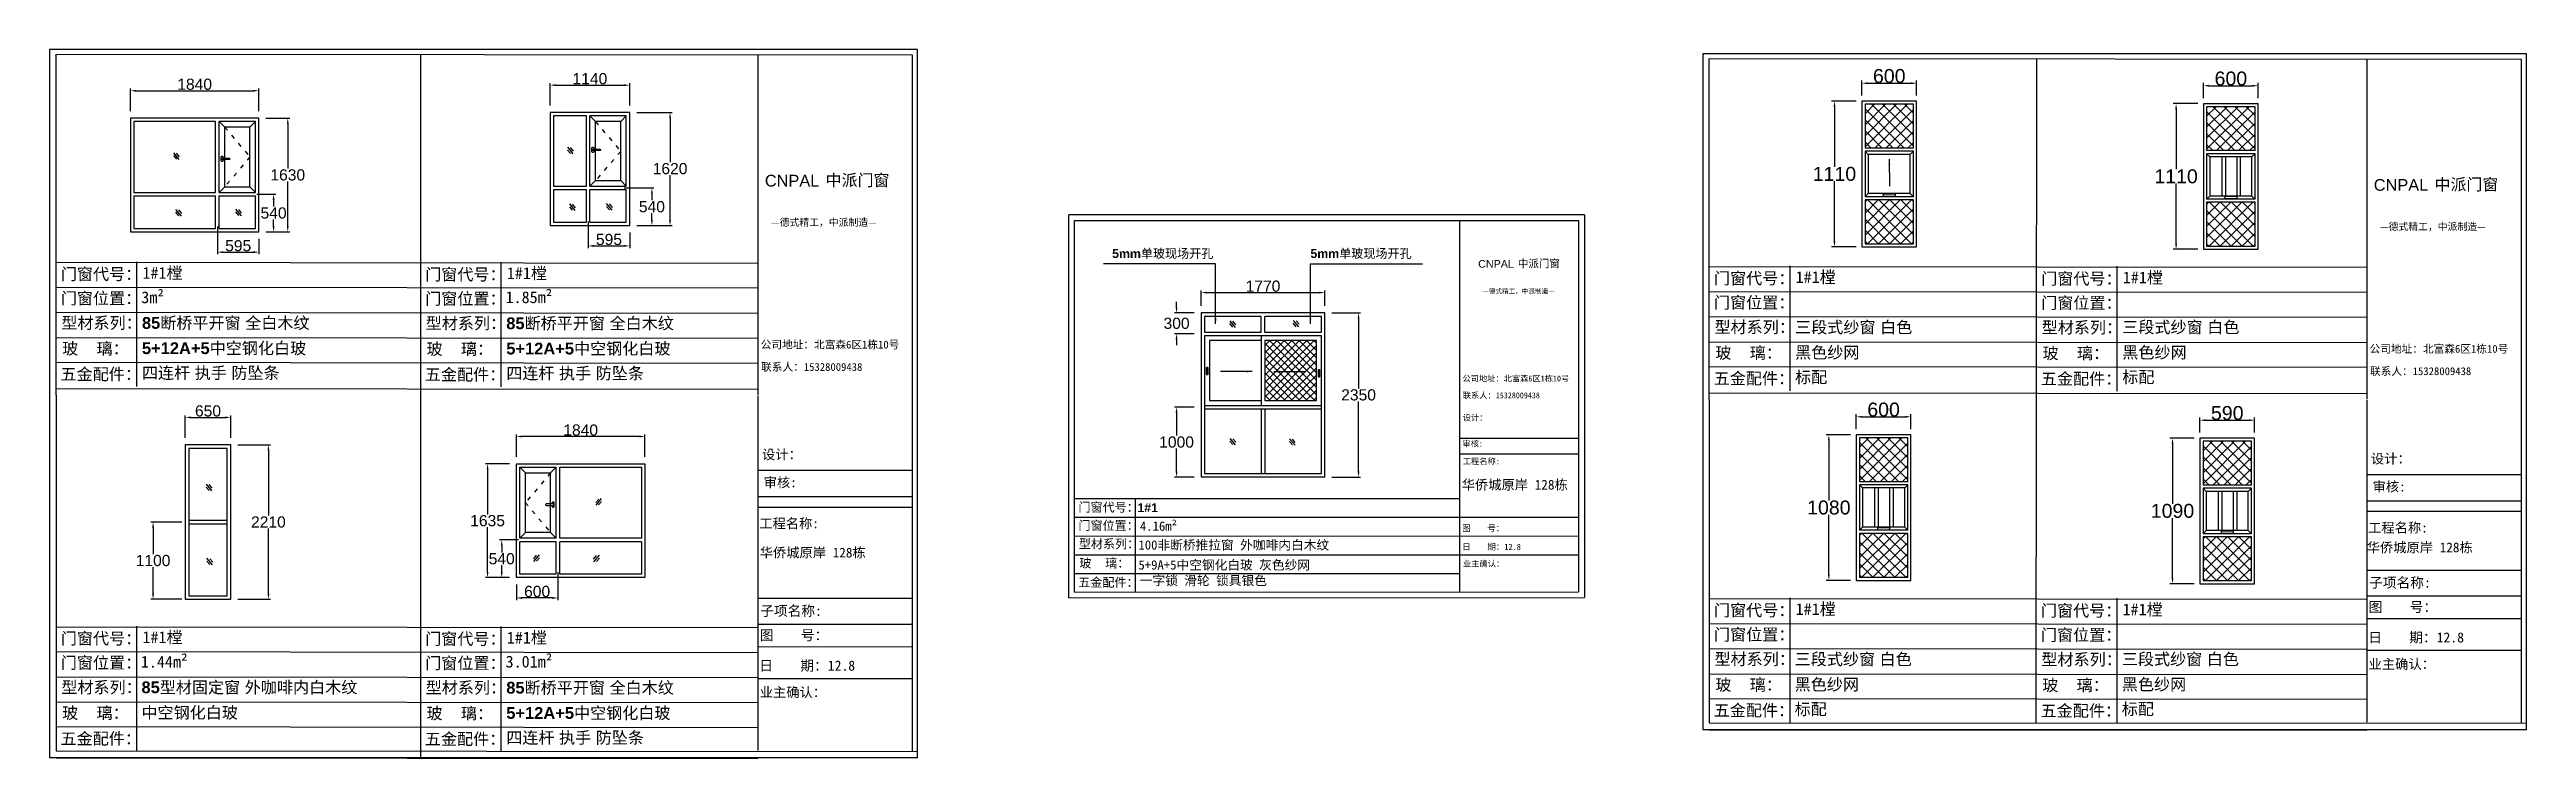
# Model space of a CAD drawing. Header units: inches. Extents: x -138455 to 599497, y -747149 to 13167.
# Drawn here: x 253917 to 289356, y -612254 to -602101 of the extents above; entities that cross this region are included whole.
import ezdxf

# ---------------------------------------------------------------- set-up
doc = ezdxf.new("R2010")
doc.units = ezdxf.units.IN
doc.header["$MEASUREMENT"] = 0
doc.header["$PDMODE"] = 35
doc.header["$PDSIZE"] = -3
doc.linetypes.add('ACAD_ISO03W100', pattern=[30, 12, -18])
doc.layers.add('0 @ 1', color=7, linetype='Continuous')
doc.styles.add('Annotative', font='arialbd.ttf')
doc.styles.add('MtXpl_', font='')
doc.styles.get("Standard").update_dxf_attribs({"font": 'arial.ttf'})
doc.styles.get('MtXpl_').set_extended_font_data('SimSun')
doc.dimstyles.get("Standard").update_dxf_attribs({"dimtxt": 80, "dimasz": 70, "dimexe": 40, "dimexo": 80, "dimgap": 0, "dimtad": 1, "dimtih": 1, "dimtoh": 1, "dimdec": 0, "dimzin": 0, "dimdsep": 46, "dimtxsty": 'Standard', "dimcen": 0.09, "dimadec": 0, "dimazin": 0, "dimtfac": 1, "dimtdec": 0, "dimtofl": 0, "dimtmove": 0, "dimatfit": 3, "dimfxl": 0, "dimtolj": 1, "dimtzin": 0, "dimarcsym": 0})

msp = doc.modelspace()

# ---------------------------------------------------------------- texts
for height, p in [(167.44, (264151.4, -604063.3)), (167.44, (287171.3, -604124.2)), (109.63, (274357.7, -605226))]:
    msp.add_text('CNPAL', height=height).set_placement(p)
at = {"style": 'MtXpl_'}
for s, height, p in [('中派门窗', 167.44, (265020.8, -604056.5)), ('中派门窗', 167.44, (288040.7, -604117.3)), ('—德式精工，中派制造—', 103.038, (264239, -604627.8)), ('—德式精工，中派制造—', 103.038, (287258.9, -604688.7)), ('中派门窗', 109.63, (274926.9, -605221.5)), ('—德式精工，中派制造—', 67.466, (274415, -605595.5)), ('公司地址：北富森6区1栋10号', 111.939, (264092, -606383)), ('公司地址：北富森6区1栋10号', 111.939, (287111.9, -606443.9)), ('联系人：15328009438', 111.939, (264098, -606703)), ('联系人：15328009438', 111.939, (287118, -606763.9)), ('公司地址：北富森6区1栋10号', 84.333, (274132.4, -606855)), ('联系人：15328009438', 84.333, (274136.9, -607096.1)), ('设计：', 84.33, (274137.1, -607416.2)), ('审核:', 84.33, (274131.7, -607787.3)), ('设计：', 139.11, (264110.8, -607969.3)), ('工程名称:', 84.33, (274136.7, -608040.6)), ('设计：', 139.11, (287130.7, -608030.2)), ('审核:', 139.11, (264134.8, -608368.9)), ('华侨城原岸 128栋', 139.11, (274122.5, -608402.9)), ('审核:', 139.11, (287154.7, -608429.8)), ('工程名称:', 139.11, (264071, -608956.8)), ('图    号：', 87.15, (274128.3, -608999.5)), ('日    期：12.8', 87.145, (274128.6, -609266.4)), ('华侨城原岸 128栋', 139.11, (287071.2, -609300.6)), ('工程名称:', 139.11, (287090.9, -609017.7)), ('华侨城原岸 128栋', 139.11, (264077.8, -609374.6)), ('业主确认：', 84.33, (274140.3, -609506.8)), ('子项名称:', 143.75, (287105.3, -609807.7)), ('子项名称:', 143.75, (264085.4, -610211)), ('图    号：', 143.75, (287098.4, -610156.2)), ('图    号：', 143.75, (264078.5, -610559.6)), ('日    期：12.8', 143.75, (287091.9, -610592)), ('日    期：12.8', 143.75, (264072, -610995.4)), ('业主确认：', 139.11, (287098, -610971)), ('业主确认：', 139.11, (264078.1, -611374.4))]:
    msp.add_text(s, height=height, dxfattribs=at).set_placement(p)
at = {"layer": '0 @ 1', "style": 'Annotative'}
for s, height, p in [('5mm单玻现场开孔', 126.5, (269119.7, -605086.6)), ('5mm单玻现场开孔', 126.5, (271957.1, -605086.6)), ('门窗代号：', 168.68, (254078.2, -605401.2)), ('门窗代号：', 168.68, (259291.1, -605406.7)), ('门窗代号：', 168.68, (277731.7, -605462.1)), ('门窗代号：', 168.68, (282413.2, -605467.2)), ('门窗位置：', 168.68, (254078.2, -605748.7)), ('门窗位置：', 168.68, (259291.1, -605754.1)), ('门窗位置：', 168.68, (277731.7, -605809.6)), ('门窗位置：', 168.68, (282413.2, -605814.7)), ('型材系列：', 168.68, (254085.3, -606099.8)), ('85断桥平开窗 全白木纹', 168.681, (255238.4, -606101.3)), ('型材系列：', 168.68, (259298.2, -606105.2)), ('85断桥平开窗 全白木纹', 168.681, (260451.3, -606106.7)), ('型材系列：', 168.68, (277738.8, -606160.6)), ('三段式纱窗 白色', 168.68, (278891.9, -606162.2)), ('型材系列：', 168.68, (282420.3, -606165.8)), ('三段式纱窗 白色', 168.68, (283573.4, -606161.1)), ('玻    璃：', 168.68, (254097.1, -606467.9)), ('5+12A+5中空钢化白玻', 168.681, (255238.5, -606463.1)), ('玻    璃：', 168.68, (259310, -606473.3)), ('5+12A+5中空钢化白玻', 168.681, (260451.4, -606468.5)), ('玻    璃：', 168.68, (277750.6, -606528.7)), ('黑色纱网', 168.68, (278892, -606523.9)), ('玻    璃：', 168.68, (282432.1, -606533.9)), ('黑色纱网', 168.68, (283573.5, -606522.9)), ('五金配件：', 168.68, (254074, -606834.6)), ('四连杆 执手 防坠条', 168.68, (255237.9, -606816.5)), ('五金配件：', 168.68, (259286.9, -606840)), ('四连杆 执手 防坠条', 168.68, (260450.8, -606821.9)), ('五金配件：', 168.68, (277727.5, -606895.5)), ('标配', 168.68, (278891.4, -606877.4)), ('五金配件：', 168.68, (282409, -606900.6)), ('标配', 168.68, (283572.9, -606876.3)), ('门窗代号：', 126.5, (268638.4, -608720.4)), ('门窗位置：', 126.5, (268638.4, -608981)), ('1#1', 126.5, (269481.4, -608726.4)), ('型材系列：', 126.5, (268643.7, -609244.3)), ('玻    璃：', 126.5, (268652.5, -609520.3)), ('五金配件：', 126.5, (268635.3, -609795.3)), ('门窗代号：', 168.68, (277731.7, -610215.9)), ('门窗代号：', 168.68, (282409.1, -610221)), ('门窗代号：', 168.68, (254078.1, -610619.3)), ('门窗代号：', 168.68, (259291.1, -610624.7)), ('门窗位置：', 168.68, (277731.7, -610563.4)), ('门窗位置：', 168.68, (282409.1, -610568.5)), ('门窗位置：', 168.68, (254078.1, -610966.8)), ('门窗位置：', 168.68, (259291.1, -610972.2)), ('型材系列：', 168.68, (277738.8, -610914.5)), ('三段式纱窗 白色', 168.68, (278885.5, -610916)), ('型材系列：', 168.68, (282416.2, -610919.6)), ('三段式纱窗 白色', 168.68, (283567, -610914.9)), ('型材系列：', 168.68, (254085.3, -611317.9)), ('85型材固定窗 外咖啡内白木纹', 168.681, (255232, -611319.4)), ('型材系列：', 168.68, (259298.2, -611323.3)), ('85断桥平开窗 全白木纹', 168.681, (260451.3, -611324.8)), ('玻    璃：', 168.68, (277750.6, -611282.6)), ('黑色纱网', 168.68, (278885.6, -611277.8)), ('玻    璃：', 168.68, (282428, -611287.7)), ('黑色纱网', 168.68, (283567.1, -611276.7)), ('玻    璃：', 168.68, (254097, -611685.9)), ('中空钢化白玻', 168.68, (255232.1, -611681.1)), ('玻    璃：', 168.68, (259310, -611691.4)), ('5+12A+5中空钢化白玻', 168.681, (260451.4, -611686.6)), ('五金配件：', 168.68, (277727.5, -611649.3)), ('标配', 168.68, (278885.1, -611631.2)), ('五金配件：', 168.68, (282404.9, -611654.4)), ('标配', 168.68, (283566.6, -611630.1)), ('五金配件：', 168.68, (254074, -612052.7)), ('五金配件：', 168.68, (259286.9, -612058.1)), ('四连杆 执手 防坠条', 168.68, (260450.8, -612040))]:
    msp.add_text(s, height=height, dxfattribs=at).set_placement(p)
at = {"layer": '0 @ 1', "attachment_point": 1, "style": 'Annotative'}
for s, insert, char_height in [('{\\fSimSun|b1|i0|c134|p2;1#1樘}', (255246.2, -605215.3), 168.681), ('{\\fSimSun|b1|i0|c134|p2;1#1樘}', (260459.1, -605220.8), 168.681), ('{\\fSimSun|b1|i0|c134|p2;1#1樘}', (278899.7, -605276.2), 168.681), ('{\\fSimSun|b1|i0|c134|p2;1#1樘}', (283581.2, -605281.3), 168.681), ('{\\fSimSun|b1|i0|c134|p2;3m²}', (255228.8, -605566.1), 168.681), ('{\\fSimSun|b1|i0|c134|p2;1.85m²}', (260441.7, -605564.6), 168.681), ('{\\fSimSun|b1|i0|c134|p2;4.16m²}', (269517.9, -608859.6), 133.432), ('{\\fSimSun|b1|i0|c134|p2;100非断桥推拉窗 外咖啡内白木纹}', (269496.4, -609129.2), 133.432), ('{\\fSimSun|b1|i0|c134|p2;5+9A+5中空钢化白玻 灰色纱网}', (269496.5, -609415.4), 133.432), ('{\\fSimSun|b1|i0|c134|p2;一字锁 滑轮 锁具银色}', (269515.3, -609638.5), 133.432), ('{\\fSimSun|b1|i0|c134|p2;1#1樘}', (278899.7, -610030), 168.681), ('{\\fSimSun|b1|i0|c134|p2;1#1樘}', (283577.1, -610035.1), 168.681), ('{\\fSimSun|b1|i0|c134|p2;1#1樘}', (255246.2, -610433.4), 168.681), ('{\\fSimSun|b1|i0|c134|p2;1#1樘}', (260459.1, -610438.8), 168.681), ('{\\fSimSun|b1|i0|c134|p2;1.44m²}', (255223.3, -610784.1), 168.681), ('{\\fSimSun|b1|i0|c134|p2;3.01m²}', (260441.7, -610782.7), 168.681)]:
    msp.add_mtext_dynamic_manual_height_columns(s, width=4396.385, gutter_width=903.5, heights=[0], dxfattribs=dict(at, insert=insert, char_height=char_height))

# ---------------------------------------------------------------- blocks, each defined once
blk = doc.blocks.new('*D2423')
at = {"color": 0, "lineweight": -2, "transparency": 16777216}
for p, q in [((256609, -607763), (257078, -607763)), ((257048, -607843), (257048, -608776)), ((257048, -609893), (257048, -608959)), ((256609, -609973), (257078, -609973))]:
    blk.add_line(p, q, dxfattribs=at)
at = {"color": 0, "transparency": 16777216}
for points in [[(257035, -607843), (257062, -607843), (257048, -607763)], [(257035, -609893), (257062, -609893), (257048, -609973)]]:
    blk.add_solid(points, dxfattribs=at)
at = {"layer": 'Defpoints', "color": 0, "transparency": 16777216}
for p in [(256509, -607763), (256509, -609973), (257048, -609973)]:
    blk.add_point(p, dxfattribs=at)
at = {"color": 0, "transparency": 16777216, "insert": (257048, -608868), "char_height": 160, "attachment_point": 5}
blk.add_mtext('\\A1;2210', dxfattribs=at)
blk = doc.blocks.new('*D2424')
at = {"color": 0, "lineweight": -2, "transparency": 16777216}
for p, q in [((255859, -607663), (255859, -607340)), ((255939, -607370), (256429, -607370)), ((256509, -607663), (256509, -607340))]:
    blk.add_line(p, q, dxfattribs=at)
at = {"color": 0, "transparency": 16777216}
for points in [[(255939, -607356), (255939, -607383), (255859, -607370)], [(256429, -607356), (256429, -607383), (256509, -607370)]]:
    blk.add_solid(points, dxfattribs=at)
at = {"layer": 'Defpoints', "color": 0, "transparency": 16777216}
for p in [(256509, -607370), (255859, -607763), (256509, -607763)]:
    blk.add_point(p, dxfattribs=at)
at = {"color": 0, "transparency": 16777216, "insert": (256184, -607278), "char_height": 160, "attachment_point": 5}
blk.add_mtext('\\A1;650', dxfattribs=at)
blk = doc.blocks.new('123as')
at = {"color": 0}
for p, q in [((90189, 51387), (90252, 51462)), ((90194, 51330), (90312, 51470)), ((90251, 51335), (90314, 51410))]:
    blk.add_line(p, q, dxfattribs=at)
blk = doc.blocks.new('*D2425')
at = {"color": 0, "lineweight": -2, "transparency": 16777216}
for p, q in [((279768, -602842), (279415, -602842)), ((279455, -602922), (279455, -603782)), ((279455, -604846), (279455, -603986)), ((279768, -604926), (279415, -604926))]:
    blk.add_line(p, q, dxfattribs=at)
at = {"color": 0, "transparency": 16777216}
for points in [[(279442, -602922), (279469, -602922), (279455, -602842)], [(279442, -604846), (279469, -604846), (279455, -604926)]]:
    blk.add_solid(points, dxfattribs=at)
at = {"layer": 'Defpoints', "color": 0, "transparency": 16777216}
for p in [(279848, -602842), (279455, -604926), (279848, -604926)]:
    blk.add_point(p, dxfattribs=at)
at = {"color": 0, "transparency": 16777216, "insert": (279455, -603884), "char_height": 150, "attachment_point": 5}
blk.add_mtext('\\A1;{\\H1.33333x;1110}', dxfattribs=at)
blk = doc.blocks.new('*D2426')
at = {"color": 0, "lineweight": -2, "transparency": 16777216}
for p, q in [((279848, -602762), (279848, -602544)), ((279928, -602584), (280550, -602584)), ((280630, -602762), (280630, -602544))]:
    blk.add_line(p, q, dxfattribs=at)
at = {"color": 0, "transparency": 16777216}
for points in [[(279928, -602571), (279928, -602598), (279848, -602584)], [(280550, -602571), (280550, -602598), (280630, -602584)]]:
    blk.add_solid(points, dxfattribs=at)
at = {"layer": 'Defpoints', "color": 0, "transparency": 16777216}
for p in [(280630, -602584), (279848, -602842), (280630, -602842)]:
    blk.add_point(p, dxfattribs=at)
at = {"color": 0, "transparency": 16777216, "insert": (280239, -602482), "char_height": 150, "attachment_point": 5}
blk.add_mtext('\\A1;{\\H1.33333x;600}', dxfattribs=at)
blk = doc.blocks.new('*D2427')
at = {"color": 0, "lineweight": -2, "transparency": 16777216}
for p, q in [((284656, -602877), (284303, -602877)), ((284343, -602957), (284343, -603817)), ((284343, -604882), (284343, -604021)), ((284656, -604962), (284303, -604962))]:
    blk.add_line(p, q, dxfattribs=at)
at = {"color": 0, "transparency": 16777216}
for points in [[(284330, -602957), (284357, -602957), (284343, -602877)], [(284330, -604882), (284357, -604882), (284343, -604962)]]:
    blk.add_solid(points, dxfattribs=at)
at = {"layer": 'Defpoints', "color": 0, "transparency": 16777216}
for p in [(284736, -602877), (284343, -604962), (284736, -604962)]:
    blk.add_point(p, dxfattribs=at)
at = {"color": 0, "transparency": 16777216, "insert": (284343, -603919), "char_height": 150, "attachment_point": 5}
blk.add_mtext('\\A1;{\\H1.33333x;1110}', dxfattribs=at)
blk = doc.blocks.new('*D2428')
at = {"color": 0, "lineweight": -2, "transparency": 16777216}
for p, q in [((284736, -602797), (284736, -602580)), ((284816, -602620), (285437, -602620)), ((285517, -602797), (285517, -602580))]:
    blk.add_line(p, q, dxfattribs=at)
at = {"color": 0, "transparency": 16777216}
for points in [[(284816, -602606), (284816, -602633), (284736, -602620)], [(285437, -602606), (285437, -602633), (285517, -602620)]]:
    blk.add_solid(points, dxfattribs=at)
at = {"layer": 'Defpoints', "color": 0, "transparency": 16777216}
for p in [(285517, -602620), (284736, -602877), (285517, -602877)]:
    blk.add_point(p, dxfattribs=at)
at = {"color": 0, "transparency": 16777216, "insert": (285127, -602518), "char_height": 150, "attachment_point": 5}
blk.add_mtext('\\A1;{\\H1.33333x;600}', dxfattribs=at)
blk = doc.blocks.new('*D2429')
at = {"color": 0, "lineweight": -2, "transparency": 16777216}
for p, q in [((279687, -607618), (279335, -607618)), ((279375, -607698), (279375, -608559)), ((279375, -609623), (279375, -608763)), ((279687, -609703), (279335, -609703))]:
    blk.add_line(p, q, dxfattribs=at)
at = {"color": 0, "transparency": 16777216}
for points in [[(279362, -607698), (279388, -607698), (279375, -607618)], [(279362, -609623), (279388, -609623), (279375, -609703)]]:
    blk.add_solid(points, dxfattribs=at)
at = {"layer": 'Defpoints', "color": 0, "transparency": 16777216}
for p in [(279767, -607618), (279375, -609703), (279767, -609703)]:
    blk.add_point(p, dxfattribs=at)
at = {"color": 0, "transparency": 16777216, "insert": (279375, -608661), "char_height": 150, "attachment_point": 5}
blk.add_mtext('\\A1;{\\H1.33333x;1080}', dxfattribs=at)
blk = doc.blocks.new('*D2430')
at = {"color": 0, "lineweight": -2, "transparency": 16777216}
for p, q in [((279767, -607538), (279767, -607321)), ((279847, -607361), (280469, -607361)), ((280549, -607538), (280549, -607321))]:
    blk.add_line(p, q, dxfattribs=at)
at = {"color": 0, "transparency": 16777216}
for points in [[(279847, -607348), (279847, -607374), (279767, -607361)], [(280469, -607348), (280469, -607374), (280549, -607361)]]:
    blk.add_solid(points, dxfattribs=at)
at = {"layer": 'Defpoints', "color": 0, "transparency": 16777216}
for p in [(280549, -607361), (279767, -607618), (280549, -607618)]:
    blk.add_point(p, dxfattribs=at)
at = {"color": 0, "transparency": 16777216, "insert": (280158, -607259), "char_height": 150, "attachment_point": 5}
blk.add_mtext('\\A1;{\\H1.33333x;600}', dxfattribs=at)
blk = doc.blocks.new('*D2431')
at = {"color": 0, "lineweight": -2, "transparency": 16777216}
for p, q in [((255073, -602983), (255073, -602662)), ((255153, -602692), (256833, -602692)), ((256913, -602983), (256913, -602662))]:
    blk.add_line(p, q, dxfattribs=at)
at = {"color": 0, "transparency": 16777216}
for points in [[(255153, -602679), (255153, -602705), (255073, -602692)], [(256833, -602679), (256833, -602705), (256913, -602692)]]:
    blk.add_solid(points, dxfattribs=at)
at = {"layer": 'Defpoints', "color": 0, "transparency": 16777216}
for p in [(256913, -602692), (255073, -603083), (256913, -603083)]:
    blk.add_point(p, dxfattribs=at)
at = {"color": 0, "transparency": 16777216, "insert": (255993, -602600), "char_height": 160, "attachment_point": 5}
blk.add_mtext('\\A1;1840', dxfattribs=at)
blk = doc.blocks.new('*D2432')
at = {"color": 0, "lineweight": -2, "transparency": 16777216}
for p, q in [((257013, -603083), (257355, -603083)), ((257325, -603163), (257325, -603806)), ((257325, -604633), (257325, -603990)), ((257013, -604713), (257355, -604713))]:
    blk.add_line(p, q, dxfattribs=at)
at = {"color": 0, "transparency": 16777216}
for points in [[(257312, -603163), (257338, -603163), (257325, -603083)], [(257312, -604633), (257338, -604633), (257325, -604713)]]:
    blk.add_solid(points, dxfattribs=at)
at = {"layer": 'Defpoints', "color": 0, "transparency": 16777216}
for p in [(256913, -603083), (256913, -604713), (257325, -604713)]:
    blk.add_point(p, dxfattribs=at)
at = {"color": 0, "transparency": 16777216, "insert": (257325, -603898), "char_height": 160, "attachment_point": 5}
blk.add_mtext('\\A1;1630', dxfattribs=at)
blk = doc.blocks.new('*D2433')
at = {"color": 0, "lineweight": -2, "transparency": 16777216}
for p, q in [((256318, -604636), (256318, -605034)), ((256913, -604813), (256913, -605034)), ((256398, -605004), (256833, -605004))]:
    blk.add_line(p, q, dxfattribs=at)
at = {"color": 0, "transparency": 16777216}
for points in [[(256398, -604990), (256398, -605017), (256318, -605004)], [(256833, -604990), (256833, -605017), (256913, -605004)]]:
    blk.add_solid(points, dxfattribs=at)
at = {"layer": 'Defpoints', "color": 0, "transparency": 16777216}
for p in [(256318, -604536), (256913, -604713), (256913, -605004)]:
    blk.add_point(p, dxfattribs=at)
at = {"color": 0, "transparency": 16777216, "insert": (256616, -604912), "char_height": 160, "attachment_point": 5}
blk.add_mtext('\\A1;595', dxfattribs=at)
blk = doc.blocks.new('*D2435')
at = {"color": 0, "lineweight": -2, "transparency": 16777216}
for p, q in [((261078, -602903), (261078, -602582)), ((261158, -602612), (262138, -602612)), ((262218, -602903), (262218, -602582))]:
    blk.add_line(p, q, dxfattribs=at)
at = {"color": 0, "transparency": 16777216}
for points in [[(261158, -602599), (261158, -602625), (261078, -602612)], [(262138, -602599), (262138, -602625), (262218, -602612)]]:
    blk.add_solid(points, dxfattribs=at)
at = {"layer": 'Defpoints', "color": 0, "transparency": 16777216}
for p in [(262218, -602612), (261078, -603003), (262218, -603003)]:
    blk.add_point(p, dxfattribs=at)
at = {"color": 0, "transparency": 16777216, "insert": (261648, -602520), "char_height": 160, "attachment_point": 5}
blk.add_mtext('\\A1;1140', dxfattribs=at)
blk = doc.blocks.new('*D2436')
at = {"color": 0, "lineweight": -2, "transparency": 16777216}
for p, q in [((262318, -603003), (262825, -603003)), ((262795, -603083), (262795, -603716)), ((262795, -604543), (262795, -603900)), ((262318, -604623), (262825, -604623))]:
    blk.add_line(p, q, dxfattribs=at)
at = {"color": 0, "transparency": 16777216}
for points in [[(262781, -603083), (262808, -603083), (262795, -603003)], [(262781, -604543), (262808, -604543), (262795, -604623)]]:
    blk.add_solid(points, dxfattribs=at)
at = {"layer": 'Defpoints', "color": 0, "transparency": 16777216}
for p in [(262218, -603003), (262218, -604623), (262795, -604623)]:
    blk.add_point(p, dxfattribs=at)
at = {"color": 0, "transparency": 16777216, "insert": (262795, -603808), "char_height": 160, "attachment_point": 5}
blk.add_mtext('\\A1;1620', dxfattribs=at)
blk = doc.blocks.new('*D2437')
at = {"color": 0, "lineweight": -2, "transparency": 16777216}
for p, q in [((262138, -604083), (262565, -604083)), ((262535, -604163), (262535, -604261)), ((262535, -604543), (262535, -604445)), ((262318, -604623), (262565, -604623))]:
    blk.add_line(p, q, dxfattribs=at)
at = {"color": 0, "transparency": 16777216}
for points in [[(262522, -604163), (262549, -604163), (262535, -604083)], [(262522, -604543), (262549, -604543), (262535, -604623)]]:
    blk.add_solid(points, dxfattribs=at)
at = {"layer": 'Defpoints', "color": 0, "transparency": 16777216}
for p in [(262038, -604083), (262218, -604623), (262535, -604623)]:
    blk.add_point(p, dxfattribs=at)
at = {"color": 0, "transparency": 16777216, "insert": (262535, -604353), "char_height": 160, "attachment_point": 5}
blk.add_mtext('\\A1;540', dxfattribs=at)
blk = doc.blocks.new('*D2434')
at = {"color": 0, "lineweight": -2, "transparency": 16777216}
for p, q in [((261623, -604566), (261623, -604944)), ((261703, -604914), (262138, -604914)), ((262218, -604723), (262218, -604944))]:
    blk.add_line(p, q, dxfattribs=at)
at = {"color": 0, "transparency": 16777216}
for points in [[(261703, -604900), (261703, -604927), (261623, -604914)], [(262138, -604900), (262138, -604927), (262218, -604914)]]:
    blk.add_solid(points, dxfattribs=at)
at = {"layer": 'Defpoints', "color": 0, "transparency": 16777216}
for p in [(261623, -604466), (262218, -604623), (262218, -604914)]:
    blk.add_point(p, dxfattribs=at)
at = {"color": 0, "transparency": 16777216, "insert": (261921, -604822), "char_height": 160, "attachment_point": 5}
blk.add_mtext('\\A1;595', dxfattribs=at)
blk = doc.blocks.new('*D2438')
at = {"color": 0, "lineweight": -2, "transparency": 16777216}
for p, q in [((256884, -604173), (257152, -604173)), ((257122, -604253), (257122, -604351)), ((257122, -604633), (257122, -604535)), ((257013, -604713), (257152, -604713))]:
    blk.add_line(p, q, dxfattribs=at)
at = {"color": 0, "transparency": 16777216}
for points in [[(257109, -604253), (257136, -604253), (257122, -604173)], [(257109, -604633), (257136, -604633), (257122, -604713)]]:
    blk.add_solid(points, dxfattribs=at)
at = {"layer": 'Defpoints', "color": 0, "transparency": 16777216}
for p in [(256784, -604173), (256913, -604713), (257122, -604713)]:
    blk.add_point(p, dxfattribs=at)
at = {"color": 0, "transparency": 16777216, "insert": (257122, -604443), "char_height": 160, "attachment_point": 5}
blk.add_mtext('\\A1;540', dxfattribs=at)
blk = doc.blocks.new('dzcs')
blk.add_lwpolyline([(142096, -3328), (142196, -3328, 0.414214), (142206, -3318), (142206, -3318, 0.414214), (142196, -3308), (142096, -3308, 0.414214), (142086, -3318), (142086, -3318, 0.414214)], format="xyb", close=True)
blk.add_lwpolyline([(142182, -3328), (142182, -3342, 0.414214), (142196, -3355), (142196, -3355, 0.414214), (142209, -3342), (142209, -3294, 0.414214), (142196, -3280), (142196, -3280, 0.414214), (142182, -3294), (142182, -3308)], format="xyb")
blk = doc.blocks.new('*D2439')
at = {"color": 0, "lineweight": -2, "transparency": 16777216}
for p, q in [((272264, -605873), (272676, -605873)), ((272646, -605953), (272646, -606956)), ((272646, -608143), (272646, -607140)), ((272264, -608223), (272676, -608223))]:
    blk.add_line(p, q, dxfattribs=at)
at = {"color": 0, "transparency": 16777216}
for points in [[(272632, -605953), (272659, -605953), (272646, -605873)], [(272632, -608143), (272659, -608143), (272646, -608223)]]:
    blk.add_solid(points, dxfattribs=at)
at = {"layer": 'Defpoints', "color": 0, "transparency": 16777216}
for p in [(272164, -605873), (272164, -608223), (272646, -608223)]:
    blk.add_point(p, dxfattribs=at)
at = {"color": 0, "transparency": 16777216, "insert": (272646, -607048), "char_height": 160, "attachment_point": 5}
blk.add_mtext('\\A1;2350', dxfattribs=at)
blk = doc.blocks.new('*D2440')
at = {"color": 0, "lineweight": -2, "transparency": 16777216}
for p, q in [((270294, -605873), (270012, -605873)), ((270042, -605793), (270042, -605713)), ((270294, -606173), (270012, -606173)), ((270042, -606253), (270042, -606333))]:
    blk.add_line(p, q, dxfattribs=at)
at = {"color": 0, "transparency": 16777216}
for points in [[(270028, -605793), (270055, -605793), (270042, -605873)], [(270028, -606253), (270055, -606253), (270042, -606173)]]:
    blk.add_solid(points, dxfattribs=at)
at = {"layer": 'Defpoints', "color": 0, "transparency": 16777216}
for p in [(270042, -605873), (270394, -605873), (270394, -606173)]:
    blk.add_point(p, dxfattribs=at)
at = {"color": 0, "transparency": 16777216, "insert": (270042, -606023), "char_height": 160, "attachment_point": 5}
blk.add_mtext('\\A1;300', dxfattribs=at)
blk = doc.blocks.new('*D2441')
at = {"color": 0, "lineweight": -2, "transparency": 16777216}
for p, q in [((270294, -607223), (270012, -607223)), ((270042, -607303), (270042, -607631)), ((270042, -608143), (270042, -607815)), ((270294, -608223), (270012, -608223))]:
    blk.add_line(p, q, dxfattribs=at)
at = {"color": 0, "transparency": 16777216}
for points in [[(270028, -607303), (270055, -607303), (270042, -607223)], [(270028, -608143), (270055, -608143), (270042, -608223)]]:
    blk.add_solid(points, dxfattribs=at)
at = {"layer": 'Defpoints', "color": 0, "transparency": 16777216}
for p in [(270394, -607223), (270042, -608223), (270394, -608223)]:
    blk.add_point(p, dxfattribs=at)
at = {"color": 0, "transparency": 16777216, "insert": (270042, -607723), "char_height": 160, "attachment_point": 5}
blk.add_mtext('\\A1;1000', dxfattribs=at)
blk = doc.blocks.new('*D2442')
at = {"color": 0, "lineweight": -2, "transparency": 16777216}
for p, q in [((270394, -605773), (270394, -605552)), ((270474, -605582), (272084, -605582)), ((272164, -605773), (272164, -605552))]:
    blk.add_line(p, q, dxfattribs=at)
at = {"color": 0, "transparency": 16777216}
for points in [[(270474, -605569), (270474, -605596), (270394, -605582)], [(272084, -605569), (272084, -605596), (272164, -605582)]]:
    blk.add_solid(points, dxfattribs=at)
at = {"layer": 'Defpoints', "color": 0, "transparency": 16777216}
for p in [(272164, -605582), (270394, -605873), (272164, -605873)]:
    blk.add_point(p, dxfattribs=at)
at = {"color": 0, "transparency": 16777216, "insert": (271279, -605491), "char_height": 160, "attachment_point": 5}
blk.add_mtext('\\A1;1770', dxfattribs=at)
blk = doc.blocks.new('*D2443')
at = {"color": 0, "lineweight": -2, "transparency": 16777216}
for p, q in [((284604, -607667), (284252, -607667)), ((284292, -607747), (284292, -608607)), ((284292, -609672), (284292, -608811)), ((284604, -609752), (284252, -609752))]:
    blk.add_line(p, q, dxfattribs=at)
at = {"color": 0, "transparency": 16777216}
for points in [[(284279, -607747), (284305, -607747), (284292, -607667)], [(284279, -609672), (284305, -609672), (284292, -609752)]]:
    blk.add_solid(points, dxfattribs=at)
at = {"layer": 'Defpoints', "color": 0, "transparency": 16777216}
for p in [(284684, -607667), (284292, -609752), (284684, -609752)]:
    blk.add_point(p, dxfattribs=at)
at = {"color": 0, "transparency": 16777216, "insert": (284292, -608709), "char_height": 150, "width": 312.25, "attachment_point": 5}
blk.add_mtext('\\A1;{\\H1.33333x;1090}', dxfattribs=at)
blk = doc.blocks.new('*D2444')
at = {"color": 0, "lineweight": -2, "transparency": 16777216}
for p, q in [((284684, -607587), (284684, -607370)), ((284764, -607410), (285386, -607410)), ((285466, -607587), (285466, -607370))]:
    blk.add_line(p, q, dxfattribs=at)
at = {"color": 0, "transparency": 16777216}
for points in [[(284764, -607396), (284764, -607423), (284684, -607410)], [(285386, -607396), (285386, -607423), (285466, -607410)]]:
    blk.add_solid(points, dxfattribs=at)
at = {"layer": 'Defpoints', "color": 0, "transparency": 16777216}
for p in [(285466, -607410), (284684, -607667), (285466, -607667)]:
    blk.add_point(p, dxfattribs=at)
at = {"color": 0, "transparency": 16777216, "insert": (285075, -607308), "char_height": 150, "attachment_point": 5}
blk.add_mtext('\\A1;{\\H1.33333x;590}', dxfattribs=at)
blk = doc.blocks.new('*D2446')
at = {"color": 0, "lineweight": -2, "transparency": 16777216}
for p, q in [((260596, -607934), (260596, -607613)), ((262356, -607643), (260676, -607643)), ((262436, -607934), (262436, -607613))]:
    blk.add_line(p, q, dxfattribs=at)
at = {"color": 0, "transparency": 16777216}
for points in [[(260676, -607630), (260676, -607657), (260596, -607643)], [(262356, -607630), (262356, -607657), (262436, -607643)]]:
    blk.add_solid(points, dxfattribs=at)
at = {"layer": 'Defpoints', "color": 0, "transparency": 16777216}
for p in [(260596, -607643), (260596, -608034), (262436, -608034)]:
    blk.add_point(p, dxfattribs=at)
at = {"color": 0, "transparency": 16777216, "insert": (261516, -607552), "char_height": 160, "attachment_point": 5}
blk.add_mtext('\\A1;1840', dxfattribs=at)
blk = doc.blocks.new('*D2447')
at = {"color": 0, "lineweight": -2, "transparency": 16777216}
for p, q in [((260496, -608034), (260154, -608034)), ((260184, -608114), (260184, -608758)), ((260184, -609584), (260184, -608941)), ((260496, -609664), (260154, -609664))]:
    blk.add_line(p, q, dxfattribs=at)
at = {"color": 0, "transparency": 16777216}
for points in [[(260171, -608114), (260197, -608114), (260184, -608034)], [(260171, -609584), (260197, -609584), (260184, -609664)]]:
    blk.add_solid(points, dxfattribs=at)
at = {"layer": 'Defpoints', "color": 0, "transparency": 16777216}
for p in [(260596, -608034), (260184, -609664), (260596, -609664)]:
    blk.add_point(p, dxfattribs=at)
at = {"color": 0, "transparency": 16777216, "insert": (260184, -608849), "char_height": 160, "width": 462.21, "attachment_point": 5}
blk.add_mtext('\\A1;1635', dxfattribs=at)
blk = doc.blocks.new('*D2445')
at = {"color": 0, "lineweight": -2, "transparency": 16777216}
for p, q in [((260596, -609764), (260596, -609985)), ((261191, -609587), (261191, -609985)), ((261111, -609955), (260676, -609955))]:
    blk.add_line(p, q, dxfattribs=at)
at = {"color": 0, "transparency": 16777216}
for points in [[(260676, -609942), (260676, -609969), (260596, -609955)], [(261111, -609942), (261111, -609969), (261191, -609955)]]:
    blk.add_solid(points, dxfattribs=at)
at = {"layer": 'Defpoints', "color": 0, "transparency": 16777216}
for p in [(261191, -609487), (260596, -609664), (260596, -609955)]:
    blk.add_point(p, dxfattribs=at)
at = {"color": 0, "transparency": 16777216, "insert": (260893, -609863), "char_height": 160, "attachment_point": 5}
blk.add_mtext('\\A1;600', dxfattribs=at)
blk = doc.blocks.new('*D2448')
at = {"color": 0, "lineweight": -2, "transparency": 16777216}
for p, q in [((260625, -609124), (260356, -609124)), ((260386, -609204), (260386, -609303)), ((260386, -609584), (260386, -609486)), ((260496, -609664), (260356, -609664))]:
    blk.add_line(p, q, dxfattribs=at)
at = {"color": 0, "transparency": 16777216}
for points in [[(260373, -609204), (260400, -609204), (260386, -609124)], [(260373, -609584), (260400, -609584), (260386, -609664)]]:
    blk.add_solid(points, dxfattribs=at)
at = {"layer": 'Defpoints', "color": 0, "transparency": 16777216}
for p in [(260725, -609124), (260386, -609664), (260596, -609664)]:
    blk.add_point(p, dxfattribs=at)
at = {"color": 0, "transparency": 16777216, "insert": (260386, -609394), "char_height": 160, "attachment_point": 5}
blk.add_mtext('\\A1;540', dxfattribs=at)
blk = doc.blocks.new('*D2528')
at = {"color": 0, "lineweight": -2, "transparency": 16777216}
for p, q in [((255809, -608868), (255368, -608868)), ((255398, -608948), (255398, -609328)), ((255398, -609893), (255398, -609512)), ((255809, -609973), (255368, -609973))]:
    blk.add_line(p, q, dxfattribs=at)
at = {"color": 0, "transparency": 16777216}
for points in [[(255384, -608948), (255411, -608948), (255398, -608868)], [(255384, -609893), (255411, -609893), (255398, -609973)]]:
    blk.add_solid(points, dxfattribs=at)
at = {"layer": 'Defpoints', "color": 0, "transparency": 16777216}
for p in [(255909, -608868), (255398, -609973), (255909, -609973)]:
    blk.add_point(p, dxfattribs=at)
at = {"color": 0, "transparency": 16777216, "insert": (255398, -609420), "char_height": 160, "attachment_point": 5}
blk.add_mtext('\\A1;1100', dxfattribs=at)

# ---------------------------------------------------------------- dimensions: what is measured, and where the dimension line sits
for base, p1, p2, picture, middle in [((262218.5, -602612.1), (261078.5, -603003.1), (262218.5, -603003.1), '*D2435', (261648.5, -602520.4)), ((256913.4, -602691.9), (255073.4, -603082.9), (256913.4, -603082.9), '*D2431', (255993.4, -602600.2)), ((256913.4, -605003.6), (256318.4, -604535.9), (256913.4, -604712.9), '*D2433', (256615.9, -604911.9)), ((262218.5, -604913.8), (261623.5, -604465.6), (262218.5, -604623.1), '*D2434', (261921, -604822.1)), ((272164, -605582.3), (270394, -605872.9), (272164, -605872.9), '*D2442', (271279, -605490.6)), ((256508.5, -607369.7), (255858.5, -607762.6), (256508.5, -607762.6), '*D2424', (256183.5, -607278))]:
    dim = msp.add_linear_dim(base=base, p1=p1, p2=p2, dimstyle='Standard', override={"dimtxt": 160, "dimasz": 80, "dimexe": 30, "dimexo": 100, "dimgap": 10, "dimfxl": 100})
    dim.commit()
    dim.dimension.update_dxf_attribs({"geometry": picture, "text_midpoint": middle})
for base, p1, p2, text, picture, middle in [((280629.6, -602584.4), (279847.8, -602841.8), (280629.6, -602841.8), '{\\H1.33333x;600}', '*D2426', (280238.7, -602482.3)), ((285517.4, -602619.7), (284735.7, -602877.1), (285517.4, -602877.1), '{\\H1.33333x;600}', '*D2428', (285126.5, -602517.6)), ((280549.2, -607361), (279767.4, -607618.4), (280549.2, -607618.4), '{\\H1.33333x;600}', '*D2430', (280158.3, -607258.9)), ((285466.2, -607409.7), (284684.4, -607667), (285466.2, -607667), '{\\H1.33333x;590}', '*D2444', (285075.3, -607307.5))]:
    dim = msp.add_linear_dim(base=base, p1=p1, p2=p2, text=text, dimstyle='Standard', override={"dimtxt": 150, "dimasz": 80})
    dim.commit()
    dim.dimension.update_dxf_attribs({"geometry": picture, "text_midpoint": middle})
for base, p1, p2, angle, picture, middle in [((257324.9, -604712.9), (256913.4, -603082.9), (256913.4, -604712.9), 90, '*D2432', (257324.9, -603897.9)), ((257122.4, -604712.9), (256783.6, -604172.9), (256913.4, -604712.9), 90, '*D2438', (257122.4, -604442.9)), ((262535.3, -604623.1), (262037.5, -604083.1), (262218.5, -604623.1), 90, '*D2437', (262535.3, -604353.1)), ((270041.5, -605872.9), (270394, -606172.9), (270394, -605872.9), 90, '*D2440', (270041.5, -606022.9)), ((272645.8, -608222.9), (272164, -605872.9), (272164, -608222.9), 90, '*D2439', (272645.8, -607047.9)), ((270041.5, -608222.9), (270394, -607222.9), (270394, -608222.9), 90, '*D2441', (270041.5, -607722.9)), ((257048.3, -609972.6), (256508.5, -607762.6), (256508.5, -609972.6), 90, '*D2423', (257048.3, -608867.6)), ((260595.5, -607643.4), (262435.5, -608034.4), (260595.5, -608034.4), 180, '*D2446', (261515.5, -607551.7)), ((260386.5, -609664.4), (260725.3, -609124.4), (260595.5, -609664.4), 90, '*D2448', (260386.5, -609394.4))]:
    dim = msp.add_linear_dim(base=base, p1=p1, p2=p2, angle=angle, dimstyle='Standard', override={"dimtxt": 160, "dimasz": 80, "dimexe": 30, "dimexo": 100, "dimgap": 10, "dimfxl": 100})
    dim.commit()
    dim.dimension.update_dxf_attribs({"geometry": picture, "text_midpoint": middle})
dim = msp.add_linear_dim(base=(262794.7, -604623.1), p1=(262218.5, -603003.1), p2=(262218.5, -604623.1), angle=90, dimstyle='Standard', override={"dimtxt": 160, "dimasz": 80, "dimexe": 30, "dimexo": 100, "dimgap": 10, "dimfxl": 100})
dim.commit()
dim.dimension.update_dxf_attribs({"geometry": '*D2436', "text_midpoint": (262794.7, -603808.1), "dimtype": 160})
for base, p1, p2, angle, text, override, picture, middle in [((279455.5, -604926.4), (279847.8, -602841.8), (279847.8, -604926.4), 90, '{\\H1.33333x;1110}', {"dimtxt": 150, "dimasz": 80}, '*D2425', (279455.5, -603884.1)), ((284343.3, -604961.7), (284735.7, -602877.1), (284735.7, -604961.7), 90, '{\\H1.33333x;1110}', {"dimtxt": 150, "dimasz": 80}, '*D2427', (284343.3, -603919.4)), ((279375.1, -609703), (279767.4, -607618.4), (279767.4, -609703), 90, '{\\H1.33333x;1080}', {"dimtxt": 150, "dimasz": 80}, '*D2429', (279375.1, -608660.7)), ((284292.1, -609751.7), (284684.4, -607667), (284684.4, -609751.7), 90, '{\\H1.33333x;1090}', {"dimtxt": 150, "dimasz": 80}, '*D2443', (284292.1, -608709.4)), ((260184, -609664.4), (260595.5, -608034.4), (260595.5, -609664.4), 90, '1635', {"dimtxt": 160, "dimasz": 80, "dimexe": 30, "dimexo": 100, "dimgap": 10, "dimfxl": 100}, '*D2447', (260184, -608849.4)), ((255397.5, -609972.6), (255908.5, -608867.6), (255908.5, -609972.6), 90, '1100', {"dimtxt": 160, "dimasz": 80, "dimexe": 30, "dimexo": 100, "dimgap": 10, "dimfxl": 100}, '*D2528', (255397.5, -609420.1)), ((260595.5, -609955.2), (261190.5, -609487.5), (260595.5, -609664.4), 180, '600', {"dimtxt": 160, "dimasz": 80, "dimexe": 30, "dimexo": 100, "dimgap": 10, "dimfxl": 100}, '*D2445', (260893, -609863.5))]:
    dim = msp.add_linear_dim(base=base, p1=p1, p2=p2, angle=angle, text=text, dimstyle='Standard', override=override)
    dim.commit()
    dim.dimension.update_dxf_attribs({"geometry": picture, "text_midpoint": middle})

# ---------------------------------------------------------------- hatches: boundary and pattern name
h = msp.add_hatch()
h.set_pattern_fill('ANSI37', color=256, scale=893.420347)
h.set_pattern_definition([(45, (78164.01, -409120.33), (-78.96795, 78.96795), []), (135, (78164.01, -409120.33), (-78.96795, -78.96795), [])])
h.paths.add_polyline_path([(280584.9, -602886.5), (279892.5, -602886.5), (279892.5, -603514.3), (280584.9, -603514.3)])
h.paths.add_polyline_path([(280584.9, -604881.8), (280584.9, -604253.9), (279892.5, -604253.9), (279892.5, -604881.8)])
h = msp.add_hatch()
h.set_pattern_fill('ANSI37', color=256, scale=893.420347)
h.set_pattern_definition([(45, (83051.85, -409155.61), (-78.96795, 78.96795), []), (135, (83051.85, -409155.61), (-78.96795, -78.96795), [])])
h.paths.add_polyline_path([(285472.7, -602921.7), (284780.3, -602921.7), (284780.3, -603549.6), (285472.7, -603549.6)])
h.paths.add_polyline_path([(285472.7, -604917), (285472.7, -604289.2), (284780.3, -604289.2), (284780.3, -604917)])
h = msp.add_hatch()
h.set_pattern_fill('ANSI37', color=256, scale=600)
h.set_pattern_definition([(45, (6896.79, -13202.11), (-53.033009, 53.033009), []), (135, (6896.79, -13202.11), (-53.033009, -53.033009), [])])
h.paths.add_polyline_path([(271304, -606267.9), (271304, -607127.9), (272044, -607127.9), (272044, -606267.9)])
h = msp.add_hatch()
h.set_pattern_fill('ANSI37', color=256, scale=893.420347)
h.set_pattern_definition([(45, (78083.62, -413896.91), (-78.96795, 78.96795), []), (135, (78083.62, -413896.91), (-78.96795, -78.96795), [])])
h.paths.add_polyline_path([(280504.5, -607663), (279812.1, -607663), (279812.1, -608290.9), (280504.5, -608290.9)])
h.paths.add_polyline_path([(280504.5, -609658.3), (280504.5, -609030.5), (279812.1, -609030.5), (279812.1, -609658.3)])
h = msp.add_hatch()
h.set_pattern_fill('ANSI37', color=256, scale=893.420347)
h.set_pattern_definition([(45, (83000.62, -413945.59), (-78.96795, 78.96795), []), (135, (83000.62, -413945.59), (-78.96795, -78.96795), [])])
h.paths.add_polyline_path([(285421.5, -607711.7), (284729.1, -607711.7), (284729.1, -608339.6), (285421.5, -608339.6)])
h.paths.add_polyline_path([(285421.5, -609707), (285421.5, -609079.1), (284729.1, -609079.1), (284729.1, -609707)])

# ---------------------------------------------------------------- linework, layer by layer
for p, q in [((253916.5, -602101.4), (253916.5, -607145.4)), ((266336.4, -602101.4), (253916.5, -602101.4)), ((266336.4, -607154.2), (266336.4, -602101.4)), ((254009.3, -607052.7), (254009.4, -602167.2)), ((254009.4, -602167.2), (266258.5, -602179.4)), ((259224.3, -602172.4), (259224.3, -612246.6)), ((264051.3, -602179.4), (264051.3, -607045.7)), ((266258.5, -602179.4), (266260.3, -607061.3)), ((277570, -602162.2), (277570, -607206.3)), ((289356.3, -602162.2), (277570, -602162.2)), ((277662.8, -607113.5), (277662.9, -602228.1)), ((277662.9, -602228.1), (289278.4, -602240.3)), ((282346.9, -602232.7), (282338.7, -611744.9)), ((287071.2, -602240.3), (287071.2, -607106.5)), ((289278.4, -602240.3), (289280.2, -607122.1)), ((289356.3, -607215.1), (289356.3, -602162.2)), ((256913.4, -603082.9), (255073.4, -603082.9)), ((255073.4, -603082.9), (255073.4, -604712.9)), ((255123.4, -603132.9), (255123.4, -604147.9)), ((256293.4, -603132.9), (255123.4, -603132.9)), ((256293.4, -604147.9), (256293.4, -603132.9)), ((256343.4, -604147.9), (256343.4, -603132.9)), ((256863.4, -603132.9), (256343.4, -603132.9)), ((256423.4, -603212.9), (256343.4, -603132.9)), ((256783.4, -603212.9), (256863.4, -603132.9)), ((256863.4, -604147.9), (256863.4, -603132.9)), ((256913.4, -604712.9), (256913.4, -603082.9)), ((262218.5, -603003.1), (261078.5, -603003.1)), ((261078.5, -603003.1), (261078.5, -604623.1)), ((261598.5, -603053.1), (261128.5, -603053.1)), ((261128.5, -603053.1), (261128.5, -604058.1)), ((261598.5, -604058.1), (261598.5, -603053.1)), ((262168.5, -603053.1), (261648.5, -603053.1)), ((261648.5, -604058.1), (261648.5, -603053.1)), ((261728.5, -603133.1), (261648.5, -603053.1)), ((262088.5, -603133.1), (261728.5, -603133.1)), ((261728.5, -603978.1), (261728.5, -603133.1)), ((262088.5, -603133.1), (262168.5, -603053.1)), ((262088.5, -603978.1), (262088.5, -603133.1)), ((262168.5, -604058.1), (262168.5, -603053.1)), ((262218.5, -604623.1), (262218.5, -603003.1)), ((279847.8, -602841.8), (279847.8, -604926.4)), ((280629.6, -602841.8), (279847.8, -602841.8)), ((279892.5, -602886.5), (279892.5, -603514.3)), ((280584.9, -602886.5), (279892.5, -602886.5)), ((280584.9, -603514.3), (280584.9, -602886.5)), ((280629.6, -604926.4), (280629.6, -602841.8)), ((284735.7, -602877.1), (284735.7, -604961.7)), ((285517.4, -602877.1), (284735.7, -602877.1)), ((284780.3, -602921.7), (284780.3, -603549.6)), ((285472.7, -602921.7), (284780.3, -602921.7)), ((285472.7, -603549.6), (285472.7, -602921.7)), ((285517.4, -604961.7), (285517.4, -602877.1)), ((256783.4, -603212.9), (256423.4, -603212.9)), ((256423.4, -604067.9), (256423.4, -603212.9)), ((256783.4, -604067.9), (256783.4, -603212.9)), ((280584.9, -603514.3), (279892.5, -603514.3)), ((279892.5, -603559), (279892.5, -604209.2)), ((280584.9, -603559), (279892.5, -603559)), ((279937.2, -603603.7), (279892.5, -603559)), ((279937.2, -603603.7), (279937.2, -604164.5)), ((280540.2, -603603.7), (279937.2, -603603.7)), ((280540.2, -603603.7), (280584.9, -603559)), ((280540.2, -604164.5), (280540.2, -603603.7)), ((280584.9, -604209.2), (280584.9, -603559)), ((285472.7, -603549.6), (284780.3, -603549.6)), ((284780.3, -603594.3), (284780.3, -604244.5)), ((285472.7, -603594.3), (284780.3, -603594.3)), ((284825, -603639), (284780.3, -603594.3)), ((284825, -603639), (284825, -604199.8)), ((285428.1, -603639), (284825, -603639)), ((284998.6, -603639), (284998.6, -604199.8)), ((285048.6, -603639), (285048.6, -604199.8)), ((285216.3, -604199.8), (285216.3, -603639)), ((285266.3, -604199.8), (285266.3, -603639)), ((285428.1, -603639), (285472.7, -603594.3)), ((285428.1, -604199.8), (285428.1, -603639)), ((285472.7, -604244.5), (285472.7, -603594.3)), ((255123.4, -604147.9), (256293.4, -604147.9)), ((255123.4, -604197.9), (256293.4, -604197.9)), ((255123.4, -604197.9), (255123.4, -604662.9)), ((256293.4, -604662.9), (256293.4, -604197.9)), ((256423.4, -604067.9), (256343.4, -604147.9)), ((256343.4, -604147.9), (256863.4, -604147.9)), ((256343.4, -604662.9), (256343.4, -604197.9)), ((256343.4, -604197.9), (256863.4, -604197.9)), ((256423.4, -604067.9), (256783.4, -604067.9)), ((256783.4, -604067.9), (256863.4, -604147.9)), ((256863.4, -604662.9), (256863.4, -604197.9)), ((261128.5, -604058.1), (261598.5, -604058.1)), ((261128.5, -604108.1), (261128.5, -604573.1)), ((261128.5, -604108.1), (261598.5, -604108.1)), ((261598.5, -604573.1), (261598.5, -604108.1)), ((261728.5, -603978.1), (261648.5, -604058.1)), ((261648.5, -604058.1), (262168.5, -604058.1)), ((261648.5, -604108.1), (262168.5, -604108.1)), ((261648.5, -604573.1), (261648.5, -604108.1)), ((261728.5, -603978.1), (262088.5, -603978.1)), ((262088.5, -603978.1), (262168.5, -604058.1)), ((262168.5, -604573.1), (262168.5, -604108.1)), ((279937.2, -604164.5), (279892.5, -604209.2)), ((280584.9, -604209.2), (279892.5, -604209.2)), ((280540.2, -604164.5), (279937.2, -604164.5)), ((280540.2, -604164.5), (280584.9, -604209.2)), ((284825, -604199.8), (284780.3, -604244.5)), ((285472.7, -604244.5), (284780.3, -604244.5)), ((285428.1, -604199.8), (284825, -604199.8)), ((285428.1, -604199.8), (285472.7, -604244.5)), ((261128.5, -604573.1), (261598.5, -604573.1)), ((261648.5, -604573.1), (262168.5, -604573.1)), ((275878.6, -604468.1), (268498.7, -604468.1)), ((268498.7, -609955.6), (268498.7, -604468.1)), ((268583.1, -604552.2), (275794.6, -604552.2)), ((268583.1, -609871.2), (268583.1, -604552.2)), ((274088.5, -604552.2), (274088.5, -609866.8)), ((275794.6, -604552.2), (275794.6, -609866.5)), ((275878.6, -604468.1), (275878.6, -609950.8)), ((279892.5, -604253.9), (279892.5, -604881.8)), ((280584.9, -604253.9), (279892.5, -604253.9)), ((280584.9, -604881.8), (280584.9, -604253.9)), ((284780.3, -604289.2), (284780.3, -604917)), ((285472.7, -604289.2), (284780.3, -604289.2)), ((285472.7, -604917), (285472.7, -604289.2)), ((255073.4, -604712.9), (256913.4, -604712.9)), ((255123.4, -604662.9), (256293.4, -604662.9)), ((256343.4, -604662.9), (256863.4, -604662.9)), ((261078.5, -604623.1), (262218.5, -604623.1)), ((279847.8, -604926.4), (280629.6, -604926.4)), ((279892.5, -604881.8), (280584.9, -604881.8)), ((284780.3, -604917), (285472.7, -604917)), ((254009.3, -605148.6), (264051.3, -605159)), ((255162.2, -605139.8), (255162.7, -606927.8)), ((260375.1, -605145.2), (260375.6, -606933.2)), ((277662.8, -605209.4), (287071.2, -605219.9)), ((278815.7, -605200.6), (278816.2, -606988.6)), ((283497.2, -605205.8), (283497.7, -606993.8)), ((284735.7, -604961.7), (285517.4, -604961.7)), ((254009.3, -605505.1), (264051.3, -605515.6)), ((277662.8, -605566), (287071.2, -605576.4)), ((254009.3, -605864.1), (264051.3, -605874.6)), ((272164, -605872.9), (270394, -605872.9)), ((270394, -605872.9), (270394, -608222.9)), ((271254, -606147.9), (271254, -605922.9)), ((271304, -606147.9), (271304, -605922.9)), ((272164, -608222.9), (272164, -605872.9)), ((277662.8, -605925), (287071.2, -605935.5)), ((254009.3, -606225.9), (264051.3, -606236.4)), ((270444, -606147.9), (271254, -606147.9)), ((270444, -606197.9), (272114, -606197.9)), ((271254, -606197.9), (271254, -607197.9)), ((271304, -606147.9), (272114, -606147.9)), ((271304, -606267.9), (271304, -607127.9)), ((277662.8, -606286.8), (287071.2, -606297.2)), ((254009.3, -606579.1), (264051.3, -606591.3)), ((277662.8, -606639.9), (287071.2, -606652.2)), ((254009.3, -606957.6), (264051.3, -606965)), ((254009.3, -607052.7), (254009.3, -612145)), ((264051.3, -607060), (264051.3, -612138)), ((266258.4, -607061.3), (266260.3, -612153.6)), ((277662.8, -607018.5), (287071.2, -607025.9)), ((253916.5, -607145.4), (253916.5, -612246.6)), ((266336.4, -612246.6), (266336.4, -607154.2)), ((270444, -607197.9), (272114, -607197.9)), ((270444, -607247.9), (272114, -607247.9)), ((271254, -607247.9), (271254, -608172.9)), ((271304, -607247.9), (271304, -608172.9)), ((277570, -607206.3), (277570, -611843.2)), ((277662.8, -607113.5), (277662.8, -611741.6)), ((287071.2, -607120.9), (287071.2, -611734.6)), ((289278.3, -607122.2), (289280.2, -611750.2)), ((289356.3, -611843.2), (289356.3, -607215.1)), ((256508.5, -607762.6), (255858.5, -607762.6)), ((255858.5, -607762.6), (255858.5, -609972.6)), ((256508.5, -609972.6), (256508.5, -607762.6)), ((274088.5, -607666.6), (275794.6, -607666.6)), ((279767.4, -607618.4), (279767.4, -609703)), ((280549.2, -607618.4), (279767.4, -607618.4)), ((279812.1, -607663), (279812.1, -608290.9)), ((280504.5, -607663), (279812.1, -607663)), ((280504.5, -608290.9), (280504.5, -607663)), ((280549.2, -609703), (280549.2, -607618.4)), ((284684.4, -607667), (284684.4, -609751.7)), ((285466.2, -607667), (284684.4, -607667)), ((284729.1, -607711.7), (284729.1, -608339.6)), ((285421.5, -607711.7), (284729.1, -607711.7)), ((285421.5, -608339.6), (285421.5, -607711.7)), ((285466.2, -609751.7), (285466.2, -607667)), ((256458.5, -607812.6), (255908.5, -607812.6)), ((255908.5, -607812.6), (255908.5, -609922.6)), ((256458.5, -609922.6), (256458.5, -607812.6)), ((260595.5, -609664.4), (260595.5, -608034.4)), ((260595.5, -608034.4), (262435.5, -608034.4)), ((260645.5, -609099.4), (260645.5, -608084.4)), ((260645.5, -608084.4), (261165.5, -608084.4)), ((260725.5, -608164.4), (260645.5, -608084.4)), ((261085.5, -608164.4), (261165.5, -608084.4)), ((261165.5, -609099.4), (261165.5, -608084.4)), ((261215.5, -608084.4), (262385.5, -608084.4)), ((261215.5, -609099.4), (261215.5, -608084.4)), ((262385.5, -608084.4), (262385.5, -609099.4)), ((262435.5, -608034.4), (262435.5, -609664.4)), ((264051.3, -608127), (266258.5, -608127)), ((274088.5, -607892.5), (275794.6, -607892.5)), ((260725.5, -609019.4), (260725.5, -608164.4)), ((260725.5, -608164.4), (261085.5, -608164.4)), ((261085.5, -609019.4), (261085.5, -608164.4)), ((270394, -608222.9), (272164, -608222.9)), ((280504.5, -608290.9), (279812.1, -608290.9)), ((279812.1, -608335.6), (279812.1, -608985.8)), ((280504.5, -608335.6), (279812.1, -608335.6)), ((279856.8, -608380.3), (279812.1, -608335.6)), ((279856.8, -608380.3), (279856.8, -608941.1)), ((280459.8, -608380.3), (279856.8, -608380.3)), ((280030.4, -608380.3), (280030.4, -608941.1)), ((280080.4, -608380.3), (280080.4, -608941.1)), ((280248.1, -608941.1), (280248.1, -608380.3)), ((280298.1, -608941.1), (280298.1, -608380.3)), ((280459.8, -608380.3), (280504.5, -608335.6)), ((280459.8, -608941.1), (280459.8, -608380.3)), ((280504.5, -608985.8), (280504.5, -608335.6)), ((285421.5, -608339.6), (284729.1, -608339.6)), ((284729.1, -608384.3), (284729.1, -609034.5)), ((285421.5, -608384.3), (284729.1, -608384.3)), ((284773.8, -608428.9), (284729.1, -608384.3)), ((284773.8, -608428.9), (284773.8, -608989.8)), ((285376.8, -608428.9), (284773.8, -608428.9)), ((284947.4, -608428.9), (284947.4, -608989.8)), ((284997.4, -608428.9), (284997.4, -608989.8)), ((285165.1, -608989.8), (285165.1, -608428.9)), ((285215.1, -608989.8), (285215.1, -608428.9)), ((285376.8, -608428.9), (285421.5, -608384.3)), ((285376.8, -608989.8), (285376.8, -608428.9)), ((285421.5, -609034.5), (285421.5, -608384.3)), ((287071.2, -608187.9), (289278.4, -608187.9)), ((255908.5, -608842.6), (256458.5, -608842.6)), ((264051.3, -608504.2), (266258.4, -608504.2)), ((264051.3, -608653.7), (266259.8, -608653)), ((268582.2, -608530.9), (274088.5, -608530.9)), ((268582.4, -608800.1), (275794.6, -608798.3)), ((269451.3, -608524.3), (269451.7, -609865.2)), ((287071.2, -608565.1), (289278.4, -608565.1)), ((287071.2, -608714.6), (289279.7, -608713.9)), ((255908.5, -608892.6), (256458.5, -608892.6)), ((260725.5, -609019.4), (260645.5, -609099.4)), ((261165.5, -609099.4), (260645.5, -609099.4)), ((260645.5, -609614.4), (260645.5, -609149.4)), ((261165.5, -609149.4), (260645.5, -609149.4)), ((261085.5, -609019.4), (260725.5, -609019.4)), ((261085.5, -609019.4), (261165.5, -609099.4)), ((261165.5, -609614.4), (261165.5, -609149.4)), ((262385.5, -609099.4), (261215.5, -609099.4)), ((262385.5, -609149.4), (261215.5, -609149.4)), ((261215.5, -609614.4), (261215.5, -609149.4)), ((262385.5, -609149.4), (262385.5, -609614.4)), ((268582.6, -609069.4), (275794.6, -609067.5)), ((279856.8, -608941.1), (279812.1, -608985.8)), ((280504.5, -608985.8), (279812.1, -608985.8)), ((279812.1, -609030.5), (279812.1, -609658.3)), ((280504.5, -609030.5), (279812.1, -609030.5)), ((280459.8, -608941.1), (279856.8, -608941.1)), ((280459.8, -608941.1), (280504.5, -608985.8)), ((280504.5, -609658.3), (280504.5, -609030.5)), ((284773.8, -608989.8), (284729.1, -609034.5)), ((285421.5, -609034.5), (284729.1, -609034.5)), ((284729.1, -609079.1), (284729.1, -609707)), ((285421.5, -609079.1), (284729.1, -609079.1)), ((285376.8, -608989.8), (284773.8, -608989.8)), ((285376.8, -608989.8), (285421.5, -609034.5)), ((285421.5, -609707), (285421.5, -609079.1)), ((268582.7, -609338.8), (275794.6, -609338.8)), ((287071.2, -609557), (289279.8, -609556.4)), ((262435.5, -609664.4), (260595.5, -609664.4)), ((261165.5, -609614.4), (260645.5, -609614.4)), ((262385.5, -609614.4), (261215.5, -609614.4)), ((268582.9, -609606.1), (274088.5, -609603.7)), ((268583.1, -609871.2), (275794.6, -609866.5)), ((279767.4, -609703), (280549.2, -609703)), ((279812.1, -609658.3), (280504.5, -609658.3)), ((284684.4, -609751.7), (285466.2, -609751.7)), ((284729.1, -609707), (285421.5, -609707)), ((255858.5, -609972.6), (256508.5, -609972.6)), ((255908.5, -609922.6), (256458.5, -609922.6)), ((264051.3, -609960.4), (266259.9, -609959.7)), ((268498.7, -609955.6), (275878.6, -609950.8)), ((277662.8, -609963.3), (287071.2, -609973.7)), ((278815.7, -609954.5), (278816.2, -611742.5)), ((283493.1, -609959.6), (283493.6, -611747.6)), ((287071.2, -609926.8), (289279.9, -609926.2)), ((287071.2, -610249.3), (289280, -610248.6)), ((254009.3, -610366.6), (264051.3, -610377.1)), ((255162.2, -610357.9), (255162.7, -612145.8)), ((260375.1, -610363.3), (260375.6, -612151.3)), ((264051.3, -610330.2), (266260, -610329.5)), ((277662.8, -610319.8), (287071.2, -610330.3)), ((254009.3, -610723.2), (264051.3, -610733.7)), ((264051.3, -610652.6), (266260.1, -610652)), ((277662.8, -610678.8), (287071.2, -610689.3)), ((287071.2, -610704.5), (289280.1, -610703.9)), ((254009.3, -611082.2), (264051.3, -611092.7)), ((264051.3, -611107.9), (266260.2, -611107.3)), ((277662.8, -611040.6), (287071.2, -611051.1)), ((254009.3, -611444), (264051.3, -611454.4)), ((277662.8, -611393.8), (287071.2, -611406)), ((254009.3, -611797.1), (264051.3, -611809.4)), ((289356.3, -611843.2), (277570, -611843.2)), ((277662.8, -611741.6), (289356.3, -611750.3)), ((277662.8, -611843.2), (287071.2, -611850.5)), ((266336.4, -612246.6), (253916.5, -612246.6)), ((254009.3, -612145), (266336.4, -612153.7)), ((254009.3, -612246.6), (264051.3, -612253.9))]:
    msp.add_line(p, q)
at = {"linetype": 'ACAD_ISO03W100', "ltscale": 5}
for points in [[(261728.5, -603133.1), (262088.5, -603560.6), (261728.5, -603978.1)], [(256423.4, -603212.9), (256783.4, -603640.4), (256423.4, -604067.9)], [(261085.5, -608164.4), (260725.5, -608591.9), (261085.5, -609019.4)]]:
    msp.add_lwpolyline(points, dxfattribs=at)
for points in [[(280164.2, -604201.8), (280313.1, -604201.8, 0.4142136), (280328, -604186.9), (280328, -604186.9, 0.4142136), (280313.1, -604172), (280164.2, -604172, 0.4142136), (280149.4, -604186.9), (280149.4, -604186.9, 0.4142136)], [(285052.1, -604237), (285201, -604237, 0.4142136), (285215.9, -604222.2), (285215.9, -604222.2, 0.4142136), (285201, -604207.3), (285052.1, -604207.3, 0.4142136), (285037.2, -604222.2), (285037.2, -604222.2, 0.4142136)], [(280083.9, -608978.4), (280232.8, -608978.4, 0.4142136), (280247.7, -608963.5), (280247.7, -608963.5, 0.4142136), (280232.8, -608948.6), (280083.9, -608948.6, 0.4142136), (280069, -608963.5), (280069, -608963.5, 0.4142136)], [(285000.9, -609027), (285149.8, -609027, 0.4142136), (285164.7, -609012.1), (285164.7, -609012.1, 0.4142136), (285149.8, -608997.2), (285000.9, -608997.2, 0.4142136), (284986, -609012.1), (284986, -609012.1, 0.4142136)]]:
    msp.add_lwpolyline(points, format="xyb", close=True)
for points in [[(271254, -605922.9), (270444, -605922.9), (270444, -606147.9)], [(272114, -606147.9), (272114, -605922.9), (271304, -605922.9)], [(270444, -606197.9), (270444, -608172.9), (272114, -608172.9), (272114, -606197.9)], [(271254, -606267.9), (270514, -606267.9), (270514, -607127.9), (271254, -607127.9)], [(271304, -607127.9), (272044, -607127.9), (272044, -606267.9), (271304, -606267.9)]]:
    msp.add_lwpolyline(points)
at = {"color": 0}
for points in [[(270480, -606760.7), (270480, -606760.7, -0.4142136), (270471.3, -606752), (270471.3, -606659.7, -0.4142136), (270480, -606651), (270480, -606651, -0.4142136), (270488.8, -606659.7), (270488.8, -606752, -0.4142136)], [(270480, -606743.3), (270480, -606743.3, -0.4142136), (270475.7, -606738.9), (270475.7, -606672.8, -0.4142136), (270480, -606668.4), (270480, -606668.4, -0.4142136), (270484.4, -606672.8), (270484.4, -606738.9, -0.4142136)], [(272080.1, -606792.2), (272080.1, -606792.2, -0.4142136), (272071.3, -606783.5), (272071.3, -606691.2, -0.4142136), (272080.1, -606682.4), (272080.1, -606682.4, -0.4142136), (272088.8, -606691.2), (272088.8, -606783.5, -0.4142136)], [(272080.1, -606774.7), (272080.1, -606774.7, -0.4142136), (272075.7, -606770.4), (272075.7, -606704.3, -0.4142136), (272080.1, -606699.9), (272080.1, -606699.9, -0.4142136), (272084.4, -606704.3), (272084.4, -606770.4, -0.4142136)]]:
    msp.add_lwpolyline(points, format="xyb", close=True, dxfattribs=at)

# ---------------------------------------------------------------- block references
at = {"yscale": 0.6684526412304076, "zscale": 0.6684526412304076}
for p, xscale in [((321699.4, -637906.8), -0.6684526412304076), ((316064, -637986.6), -0.6684526412304076), ((316094.5, -638797.6), -0.6684526412304076), ((316952, -638792.6), -0.6684526412304076), ((321729.8, -638717.8), -0.6684526412304076), ((322257.1, -638712.8), -0.6684526412304076), ((331176.7, -640391.7), -0.6684526412304076), ((332082.6, -640386.3), -0.6684526412304076), ((331176.7, -642074.8), -0.6684526412304076), ((332028.2, -642079.4), -0.6684526412304076), ((316529.3, -642732.2), -0.6684526412304076), ((201444.9, -642938.1), 0.6684526412304076), ((316537.9, -643792.4), -0.6684526412304076), ((200556.9, -643744.1), 0.6684526412304076), ((201414.4, -643749.2), 0.6684526412304076)]:
    msp.add_blockref('123as', p, dxfattribs=dict(at, xscale=xscale))
at = {"xscale": -1}
for p in [(403885.3, -600220.3), (398580.7, -600349.7)]:
    msp.add_blockref('dzcs', p, dxfattribs=at)
msp.add_blockref('dzcs', (118928.2, -605301.2))

msp.set_redraw_order([(e.dxf.handle, doc.entitydb.next_handle()) for e in msp.query("TEXT MTEXT ATTDEF DIMENSION ARC_DIMENSION")])  # texts and dimensions are drawn at this point

# ---------------------------------------------------------------- leaders
for points, override in [([(280239.9, -603670.1), (280242.7, -604059.2)], {"dimtxt": 150, "dimasz": 80}), ([(270600.8, -606031.6), (270600.8, -605171.3), (268995.7, -605171.3)], {"dimtxt": 160, "dimasz": 80, "dimexe": 30, "dimexo": 100, "dimgap": 10, "dimtad": 0, "dimfxl": 100}), ([(271957.2, -606031.6), (271957.2, -605171.3), (273562.2, -605171.3)], {"dimtxt": 160, "dimasz": 80, "dimexe": 30, "dimexo": 100, "dimgap": 10, "dimtad": 0, "dimfxl": 100}), ([(271123.8, -606711.7), (270669.9, -606711.7)], {"dimtxt": 160, "dimasz": 80, "dimexe": 30, "dimexo": 100, "dimgap": 10, "dimtad": 0, "dimfxl": 100}), ([(271434.1, -606711.7), (271888.1, -606711.7)], {"dimtxt": 160, "dimasz": 80, "dimexe": 30, "dimexo": 100, "dimgap": 10, "dimtad": 0, "dimfxl": 100})]:
    msp.add_leader(points, dimstyle='Standard', override=override)

doc.saveas('drawing.dxf')
